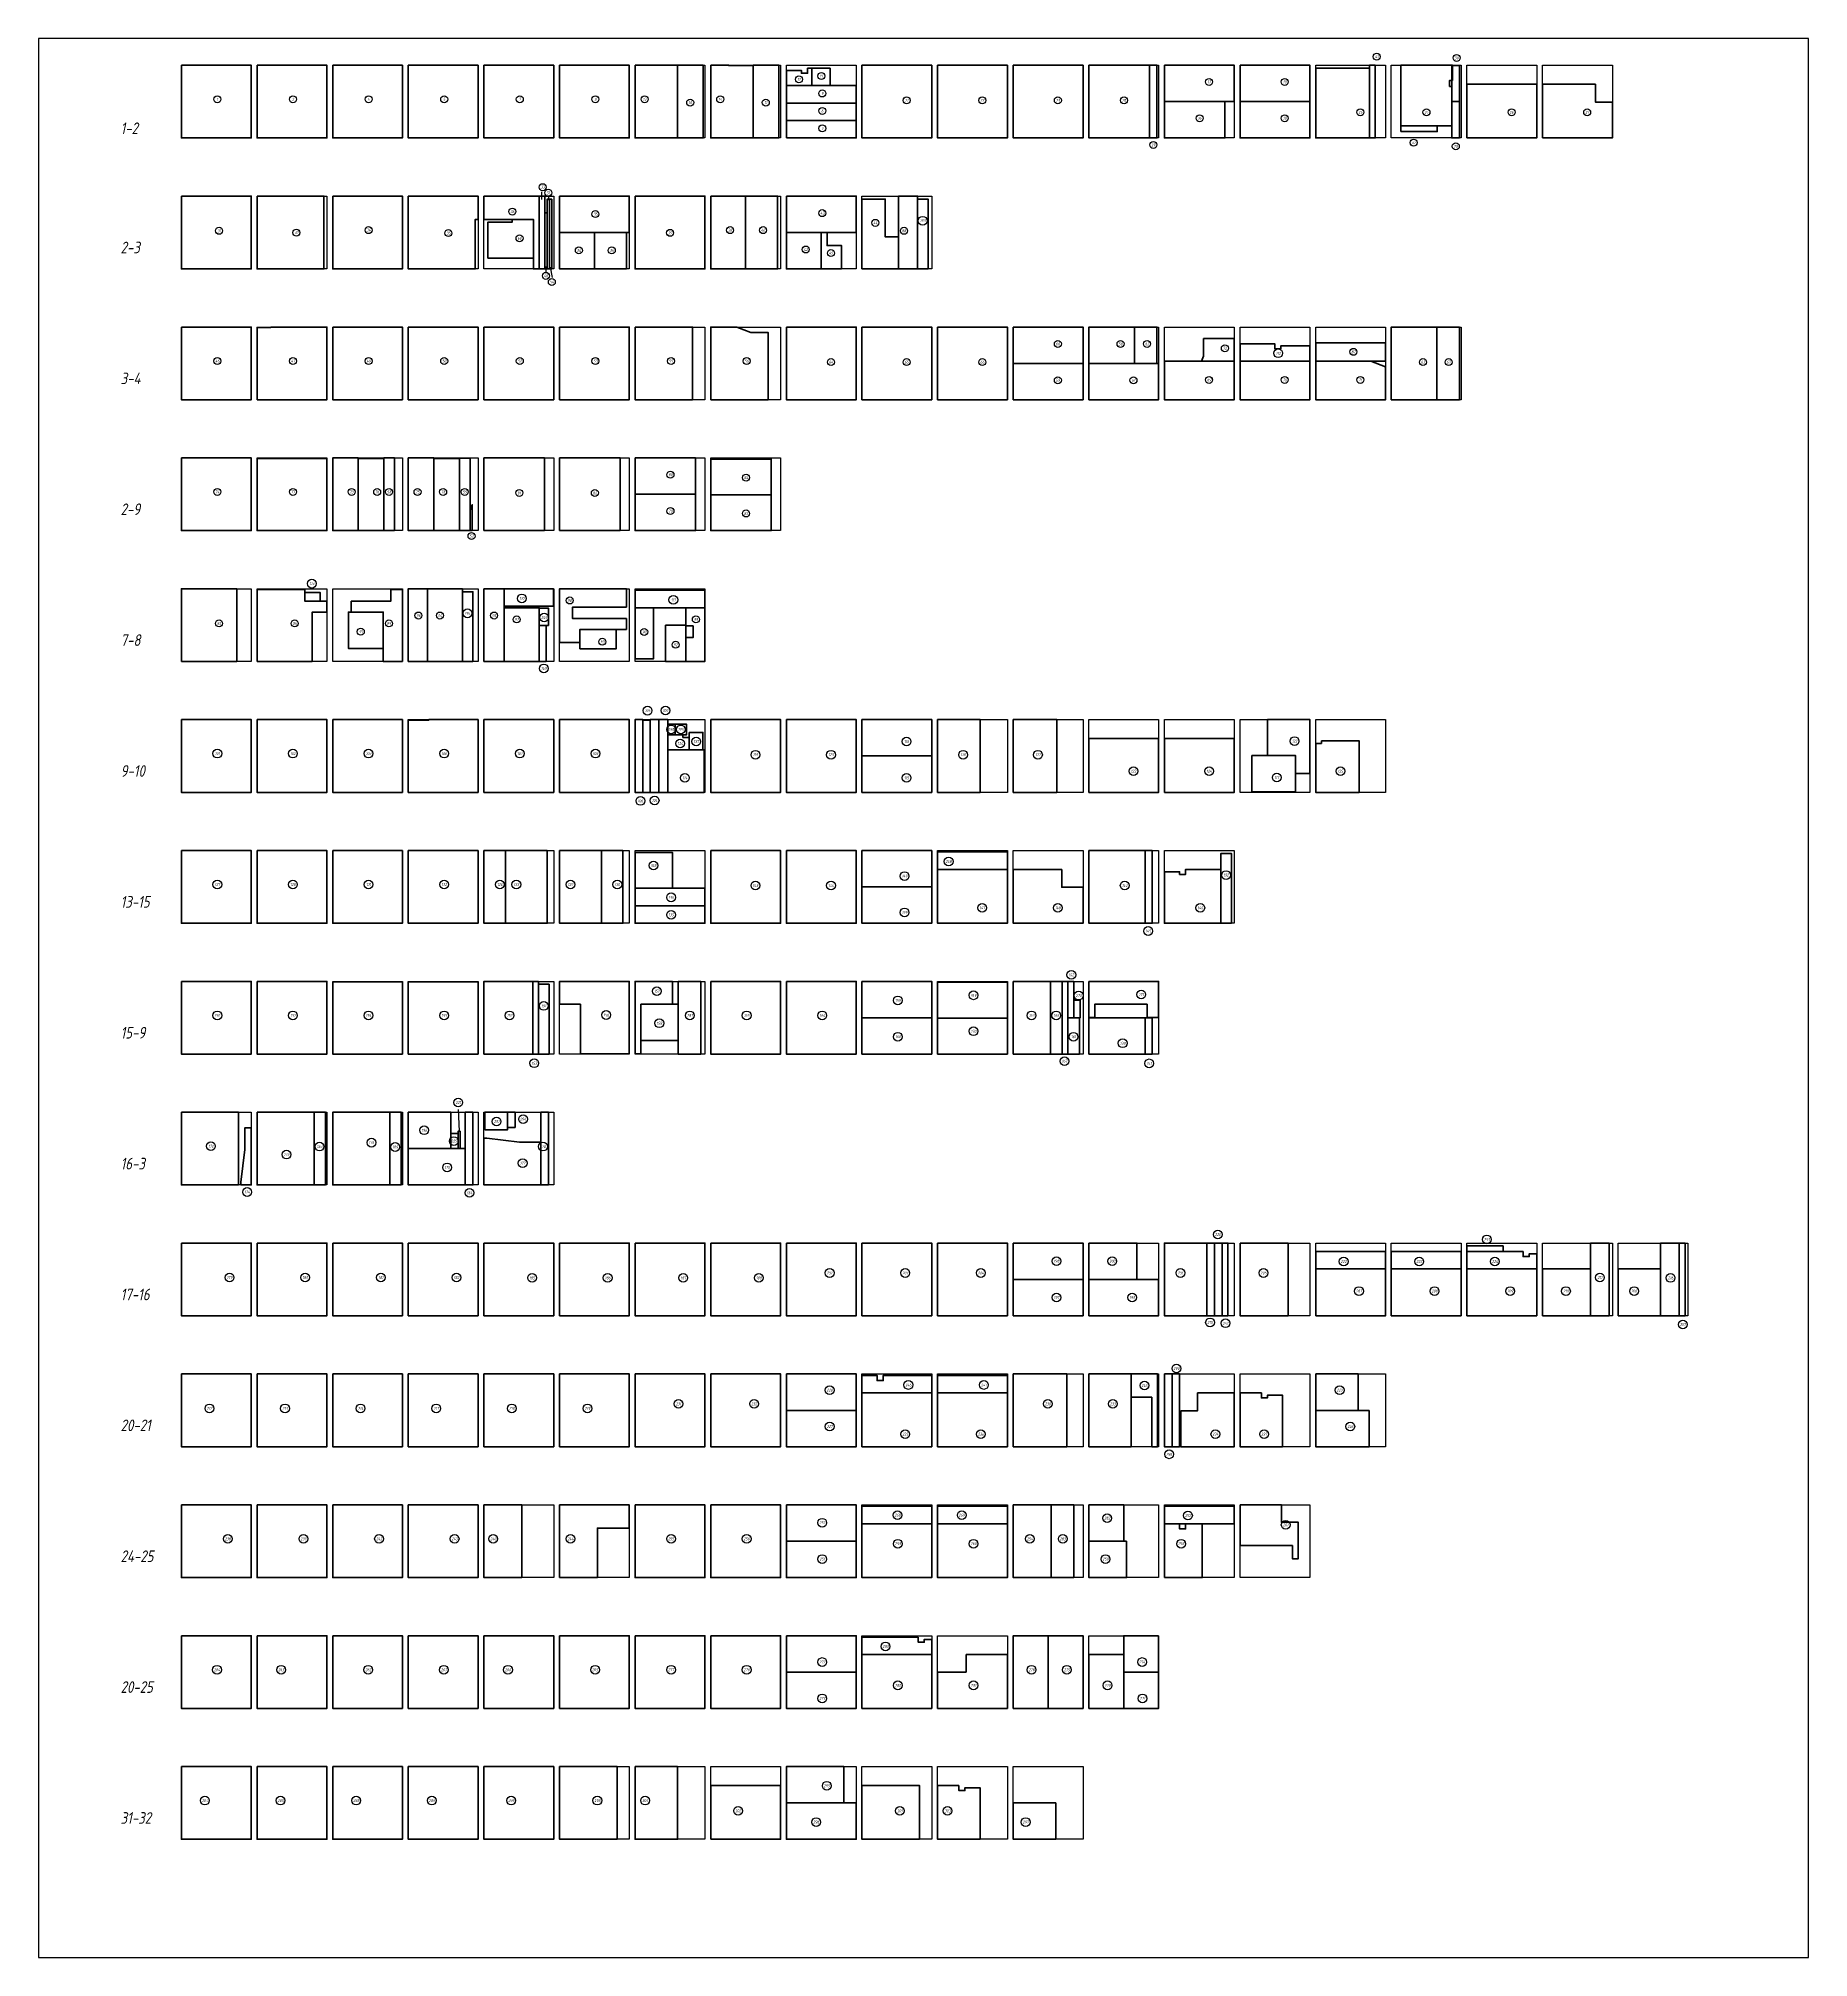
# Model space of a CAD drawing. Header units: millimetres. Extents: x -58926 to 122586, y -58688 to 8347.
# Drawn here: x 32607 to 63041, y -58688 to -25692 of the extents above; entities that cross this region are included whole.
import ezdxf
from ezdxf.enums import TextEntityAlignment as Align

# ---------------------------------------------------------------- set-up
doc = ezdxf.new("R2010")
doc.units = ezdxf.units.MM
doc.layers.add('100 noprint', color=1, linetype='Continuous', plot=False)
doc.layers.add('103 ГВЛ слой 1', color=7, linetype='Continuous')
doc.layers.add('104 ГВЛ слой 2', color=7, linetype='Continuous')
doc.styles.add('ГОСТ-ISOCPEUR', font='isocpeui.ttf', dxfattribs={"width": 0.8})

msp = doc.modelspace()

# ---------------------------------------------------------------- linework, layer by layer
for points in [[(35066.658, -26154.527), (36266.658, -26154.527), (36266.658, -27404.527), (35066.658, -27404.527)], [(36366.658, -26154.527), (37566.658, -26154.527), (37566.658, -27404.527), (36366.658, -27404.527)], [(37666.658, -26154.527), (38866.658, -26154.527), (38866.658, -27404.527), (37666.658, -27404.527)], [(38966.658, -26154.527), (40166.658, -26154.527), (40166.658, -27404.527), (38966.658, -27404.527)], [(40266.658, -26154.527), (41466.658, -26154.527), (41466.658, -27404.527), (40266.658, -27404.527)], [(41566.658, -26154.527), (42766.658, -26154.527), (42766.658, -27404.527), (41566.658, -27404.527)], [(42866.658, -26154.527), (44066.658, -26154.527), (44066.658, -27404.527), (42866.658, -27404.527)], [(44166.658, -26154.527), (45366.658, -26154.527), (45366.658, -27404.527), (44166.658, -27404.527)], [(45466.658, -26154.527), (46666.658, -26154.527), (46666.658, -27404.527), (45466.658, -27404.527)], [(46766.658, -26154.527), (47966.658, -26154.527), (47966.658, -27404.527), (46766.658, -27404.527)], [(48066.658, -26154.527), (49266.658, -26154.527), (49266.658, -27404.527), (48066.658, -27404.527)], [(49366.658, -26154.527), (50566.658, -26154.527), (50566.658, -27404.527), (49366.658, -27404.527)], [(50666.658, -26154.527), (51866.658, -26154.527), (51866.658, -27404.527), (50666.658, -27404.527)], [(51966.658, -26154.527), (53166.658, -26154.527), (53166.658, -27404.527), (51966.658, -27404.527)], [(53266.658, -26154.527), (54466.658, -26154.527), (54466.658, -27404.527), (53266.658, -27404.527)], [(54566.658, -26154.527), (55766.658, -26154.527), (55766.658, -27404.527), (54566.658, -27404.527)], [(55866.658, -26154.527), (57066.658, -26154.527), (57066.658, -27404.527), (55866.658, -27404.527)], [(57166.658, -26154.527), (58366.658, -26154.527), (58366.658, -27404.527), (57166.658, -27404.527)], [(58466.658, -26154.527), (59666.658, -26154.527), (59666.658, -27404.527), (58466.658, -27404.527)], [(35066.658, -28404.527), (36266.658, -28404.527), (36266.658, -29654.527), (35066.658, -29654.527)], [(36366.658, -28404.527), (37566.658, -28404.527), (37566.658, -29654.527), (36366.658, -29654.527)], [(37666.658, -28404.527), (38866.658, -28404.527), (38866.658, -29654.527), (37666.658, -29654.527)], [(38966.658, -28404.527), (40166.658, -28404.527), (40166.658, -29654.527), (38966.658, -29654.527)], [(40266.658, -28404.527), (41466.658, -28404.527), (41466.658, -29654.527), (40266.658, -29654.527)], [(41566.658, -28404.527), (42766.658, -28404.527), (42766.658, -29654.527), (41566.658, -29654.527)], [(42866.658, -28404.527), (44066.658, -28404.527), (44066.658, -29654.527), (42866.658, -29654.527)], [(44166.658, -28404.527), (45366.658, -28404.527), (45366.658, -29654.527), (44166.658, -29654.527)], [(45466.658, -28404.527), (46666.658, -28404.527), (46666.658, -29654.527), (45466.658, -29654.527)], [(46766.658, -28404.527), (47966.658, -28404.527), (47966.658, -29654.527), (46766.658, -29654.527)], [(35066.658, -30654.527), (36266.658, -30654.527), (36266.658, -31904.527), (35066.658, -31904.527)], [(36366.658, -30654.527), (37566.658, -30654.527), (37566.658, -31904.527), (36366.658, -31904.527)], [(37666.658, -30654.527), (38866.658, -30654.527), (38866.658, -31904.527), (37666.658, -31904.527)], [(38966.658, -30654.527), (40166.658, -30654.527), (40166.658, -31904.527), (38966.658, -31904.527)], [(40266.658, -30654.527), (41466.658, -30654.527), (41466.658, -31904.527), (40266.658, -31904.527)], [(41566.658, -30654.527), (42766.658, -30654.527), (42766.658, -31904.527), (41566.658, -31904.527)], [(42866.658, -30654.527), (44066.658, -30654.527), (44066.658, -31904.527), (42866.658, -31904.527)], [(44166.658, -30654.527), (45366.658, -30654.527), (45366.658, -31904.527), (44166.658, -31904.527)], [(45466.658, -30654.527), (46666.658, -30654.527), (46666.658, -31904.527), (45466.658, -31904.527)], [(46766.658, -30654.527), (47966.658, -30654.527), (47966.658, -31904.527), (46766.658, -31904.527)], [(48066.658, -30654.527), (49266.658, -30654.527), (49266.658, -31904.527), (48066.658, -31904.527)], [(49366.658, -30654.527), (50566.658, -30654.527), (50566.658, -31904.527), (49366.658, -31904.527)], [(50666.658, -30654.527), (51866.658, -30654.527), (51866.658, -31904.527), (50666.658, -31904.527)], [(51966.658, -30654.527), (53166.658, -30654.527), (53166.658, -31904.527), (51966.658, -31904.527)], [(53266.658, -30654.527), (54466.658, -30654.527), (54466.658, -31904.527), (53266.658, -31904.527)], [(54566.658, -30654.527), (55766.658, -30654.527), (55766.658, -31904.527), (54566.658, -31904.527)], [(55866.658, -30654.527), (57066.658, -30654.527), (57066.658, -31904.527), (55866.658, -31904.527)], [(35066.658, -32904.527), (36266.658, -32904.527), (36266.658, -34154.527), (35066.658, -34154.527)], [(36366.658, -32904.527), (37566.658, -32904.527), (37566.658, -34154.527), (36366.658, -34154.527)], [(37666.658, -32904.527), (38866.658, -32904.527), (38866.658, -34154.527), (37666.658, -34154.527)], [(38966.658, -32904.527), (40166.658, -32904.527), (40166.658, -34154.527), (38966.658, -34154.527)], [(40266.658, -32904.527), (41466.658, -32904.527), (41466.658, -34154.527), (40266.658, -34154.527)], [(41566.658, -32904.527), (42766.658, -32904.527), (42766.658, -34154.527), (41566.658, -34154.527)], [(42866.658, -32904.527), (44066.658, -32904.527), (44066.658, -34154.527), (42866.658, -34154.527)], [(44166.658, -32904.527), (45366.658, -32904.527), (45366.658, -34154.527), (44166.658, -34154.527)], [(35066.658, -35154.527), (36266.658, -35154.527), (36266.658, -36404.527), (35066.658, -36404.527)], [(36366.658, -35154.527), (37566.658, -35154.527), (37566.658, -36404.527), (36366.658, -36404.527)], [(37666.658, -35154.527), (38866.658, -35154.527), (38866.658, -36404.527), (37666.658, -36404.527)], [(38966.658, -35154.527), (40166.658, -35154.527), (40166.658, -36404.527), (38966.658, -36404.527)], [(40266.658, -35154.527), (41466.658, -35154.527), (41466.658, -36404.527), (40266.658, -36404.527)], [(41566.658, -35154.527), (42766.658, -35154.527), (42766.658, -36404.527), (41566.658, -36404.527)], [(42866.658, -35154.527), (44066.658, -35154.527), (44066.658, -36404.527), (42866.658, -36404.527)], [(35066.658, -37404.527), (36266.658, -37404.527), (36266.658, -38654.527), (35066.658, -38654.527)], [(36366.658, -37404.527), (37566.658, -37404.527), (37566.658, -38654.527), (36366.658, -38654.527)], [(37666.658, -37404.527), (38866.658, -37404.527), (38866.658, -38654.527), (37666.658, -38654.527)], [(38966.658, -37404.527), (40166.658, -37404.527), (40166.658, -38654.527), (38966.658, -38654.527)], [(40266.658, -37404.527), (41466.658, -37404.527), (41466.658, -38654.527), (40266.658, -38654.527)], [(41566.658, -37404.527), (42766.658, -37404.527), (42766.658, -38654.527), (41566.658, -38654.527)], [(42866.658, -37404.527), (44066.658, -37404.527), (44066.658, -38654.527), (42866.658, -38654.527)], [(44166.658, -37404.527), (45366.658, -37404.527), (45366.658, -38654.527), (44166.658, -38654.527)], [(45466.658, -37404.527), (46666.658, -37404.527), (46666.658, -38654.527), (45466.658, -38654.527)], [(46766.658, -37404.527), (47966.658, -37404.527), (47966.658, -38654.527), (46766.658, -38654.527)], [(48066.658, -37404.527), (49266.658, -37404.527), (49266.658, -38654.527), (48066.658, -38654.527)], [(49366.658, -37404.527), (50566.658, -37404.527), (50566.658, -38654.527), (49366.658, -38654.527)], [(50666.658, -37404.527), (51866.658, -37404.527), (51866.658, -38654.527), (50666.658, -38654.527)], [(51966.658, -37404.527), (53166.658, -37404.527), (53166.658, -38654.527), (51966.658, -38654.527)], [(53266.658, -37404.527), (54466.658, -37404.527), (54466.658, -38654.527), (53266.658, -38654.527)], [(54566.658, -37404.527), (55766.658, -37404.527), (55766.658, -38654.527), (54566.658, -38654.527)], [(35066.658, -39654.527), (36266.658, -39654.527), (36266.658, -40904.527), (35066.658, -40904.527)], [(36366.658, -39654.527), (37566.658, -39654.527), (37566.658, -40904.527), (36366.658, -40904.527)], [(37666.658, -39654.527), (38866.658, -39654.527), (38866.658, -40904.527), (37666.658, -40904.527)], [(38966.658, -39654.527), (40166.658, -39654.527), (40166.658, -40904.527), (38966.658, -40904.527)], [(40266.658, -39654.527), (41466.658, -39654.527), (41466.658, -40904.527), (40266.658, -40904.527)], [(41566.658, -39654.527), (42766.658, -39654.527), (42766.658, -40904.527), (41566.658, -40904.527)], [(42866.658, -39654.527), (44066.658, -39654.527), (44066.658, -40904.527), (42866.658, -40904.527)], [(44166.658, -39654.527), (45366.658, -39654.527), (45366.658, -40904.527), (44166.658, -40904.527)], [(45466.658, -39654.527), (46666.658, -39654.527), (46666.658, -40904.527), (45466.658, -40904.527)], [(46766.658, -39654.527), (47966.658, -39654.527), (47966.658, -40904.527), (46766.658, -40904.527)], [(48066.658, -39654.527), (49266.658, -39654.527), (49266.658, -40904.527), (48066.658, -40904.527)], [(49366.658, -39654.527), (50566.658, -39654.527), (50566.658, -40904.527), (49366.658, -40904.527)], [(50666.658, -39654.527), (51866.658, -39654.527), (51866.658, -40904.527), (50666.658, -40904.527)], [(51966.658, -39654.527), (53166.658, -39654.527), (53166.658, -40904.527), (51966.658, -40904.527)], [(35066.658, -41904.527), (36266.658, -41904.527), (36266.658, -43154.527), (35066.658, -43154.527)], [(36366.658, -41904.527), (37566.658, -41904.527), (37566.658, -43154.527), (36366.658, -43154.527)], [(37666.658, -41904.527), (38866.658, -41904.527), (38866.658, -43154.527), (37666.658, -43154.527)], [(38966.658, -41904.527), (40166.658, -41904.527), (40166.658, -43154.527), (38966.658, -43154.527)], [(40266.658, -41904.527), (41466.658, -41904.527), (41466.658, -43154.527), (40266.658, -43154.527)], [(41566.658, -41904.527), (42766.658, -41904.527), (42766.658, -43154.527), (41566.658, -43154.527)], [(42866.658, -41904.527), (44066.658, -41904.527), (44066.658, -43154.527), (42866.658, -43154.527)], [(44166.658, -41904.527), (45366.658, -41904.527), (45366.658, -43154.527), (44166.658, -43154.527)], [(45466.658, -41904.527), (46666.658, -41904.527), (46666.658, -43154.527), (45466.658, -43154.527)], [(46766.658, -41904.527), (47966.658, -41904.527), (47966.658, -43154.527), (46766.658, -43154.527)], [(48066.658, -41904.527), (49266.658, -41904.527), (49266.658, -43154.527), (48066.658, -43154.527)], [(49366.658, -41904.527), (50566.658, -41904.527), (50566.658, -43154.527), (49366.658, -43154.527)], [(50666.658, -41904.527), (51866.658, -41904.527), (51866.658, -43154.527), (50666.658, -43154.527)], [(35066.658, -44154.527), (36266.658, -44154.527), (36266.658, -45404.527), (35066.658, -45404.527)], [(36366.658, -44154.527), (37566.658, -44154.527), (37566.658, -45404.527), (36366.658, -45404.527)], [(37666.658, -44154.527), (38866.658, -44154.527), (38866.658, -45404.527), (37666.658, -45404.527)], [(38966.658, -44154.527), (40166.658, -44154.527), (40166.658, -45404.527), (38966.658, -45404.527)], [(40266.658, -44154.527), (41466.658, -44154.527), (41466.658, -45404.527), (40266.658, -45404.527)], [(35066.658, -46404.527), (36266.658, -46404.527), (36266.658, -47654.527), (35066.658, -47654.527)], [(36366.658, -46404.527), (37566.658, -46404.527), (37566.658, -47654.527), (36366.658, -47654.527)], [(37666.658, -46404.527), (38866.658, -46404.527), (38866.658, -47654.527), (37666.658, -47654.527)], [(38966.658, -46404.527), (40166.658, -46404.527), (40166.658, -47654.527), (38966.658, -47654.527)], [(40266.658, -46404.527), (41466.658, -46404.527), (41466.658, -47654.527), (40266.658, -47654.527)], [(41566.658, -46404.527), (42766.658, -46404.527), (42766.658, -47654.527), (41566.658, -47654.527)], [(42866.658, -46404.527), (44066.658, -46404.527), (44066.658, -47654.527), (42866.658, -47654.527)], [(44166.658, -46404.527), (45366.658, -46404.527), (45366.658, -47654.527), (44166.658, -47654.527)], [(45466.658, -46404.527), (46666.658, -46404.527), (46666.658, -47654.527), (45466.658, -47654.527)], [(46766.658, -46404.527), (47966.658, -46404.527), (47966.658, -47654.527), (46766.658, -47654.527)], [(48066.658, -46404.527), (49266.658, -46404.527), (49266.658, -47654.527), (48066.658, -47654.527)], [(49366.658, -46404.527), (50566.658, -46404.527), (50566.658, -47654.527), (49366.658, -47654.527)], [(50666.658, -46404.527), (51866.658, -46404.527), (51866.658, -47654.527), (50666.658, -47654.527)], [(51966.658, -46404.527), (53166.658, -46404.527), (53166.658, -47654.527), (51966.658, -47654.527)], [(53266.658, -46404.527), (54466.658, -46404.527), (54466.658, -47654.527), (53266.658, -47654.527)], [(54566.658, -46404.527), (55766.658, -46404.527), (55766.658, -47654.527), (54566.658, -47654.527)], [(55866.658, -46404.527), (57066.658, -46404.527), (57066.658, -47654.527), (55866.658, -47654.527)], [(57166.658, -46404.527), (58366.658, -46404.527), (58366.658, -47654.527), (57166.658, -47654.527)], [(58466.658, -46404.527), (59666.658, -46404.527), (59666.658, -47654.527), (58466.658, -47654.527)], [(59766.658, -46404.527), (60966.658, -46404.527), (60966.658, -47654.527), (59766.658, -47654.527)], [(35066.658, -48654.527), (36266.658, -48654.527), (36266.658, -49904.527), (35066.658, -49904.527)], [(36366.658, -48654.527), (37566.658, -48654.527), (37566.658, -49904.527), (36366.658, -49904.527)], [(37666.658, -48654.527), (38866.658, -48654.527), (38866.658, -49904.527), (37666.658, -49904.527)], [(38966.658, -48654.527), (40166.658, -48654.527), (40166.658, -49904.527), (38966.658, -49904.527)], [(40266.658, -48654.527), (41466.658, -48654.527), (41466.658, -49904.527), (40266.658, -49904.527)], [(41566.658, -48654.527), (42766.658, -48654.527), (42766.658, -49904.527), (41566.658, -49904.527)], [(42866.658, -48654.527), (44066.658, -48654.527), (44066.658, -49904.527), (42866.658, -49904.527)], [(44166.658, -48654.527), (45366.658, -48654.527), (45366.658, -49904.527), (44166.658, -49904.527)], [(45466.658, -48654.527), (46666.658, -48654.527), (46666.658, -49904.527), (45466.658, -49904.527)], [(46766.658, -48654.527), (47966.658, -48654.527), (47966.658, -49904.527), (46766.658, -49904.527)], [(48066.658, -48654.527), (49266.658, -48654.527), (49266.658, -49904.527), (48066.658, -49904.527)], [(49366.658, -48654.527), (50566.658, -48654.527), (50566.658, -49904.527), (49366.658, -49904.527)], [(50666.658, -48654.527), (51866.658, -48654.527), (51866.658, -49904.527), (50666.658, -49904.527)], [(51966.658, -48654.527), (53166.658, -48654.527), (53166.658, -49904.527), (51966.658, -49904.527)], [(53266.658, -48654.527), (54466.658, -48654.527), (54466.658, -49904.527), (53266.658, -49904.527)], [(54566.658, -48654.527), (55766.658, -48654.527), (55766.658, -49904.527), (54566.658, -49904.527)], [(35066.658, -50904.527), (36266.658, -50904.527), (36266.658, -52154.527), (35066.658, -52154.527)], [(36366.658, -50904.527), (37566.658, -50904.527), (37566.658, -52154.527), (36366.658, -52154.527)], [(37666.658, -50904.527), (38866.658, -50904.527), (38866.658, -52154.527), (37666.658, -52154.527)], [(38966.658, -50904.527), (40166.658, -50904.527), (40166.658, -52154.527), (38966.658, -52154.527)], [(40266.658, -50904.527), (41466.658, -50904.527), (41466.658, -52154.527), (40266.658, -52154.527)], [(41566.658, -50904.527), (42766.658, -50904.527), (42766.658, -52154.527), (41566.658, -52154.527)], [(42866.658, -50904.527), (44066.658, -50904.527), (44066.658, -52154.527), (42866.658, -52154.527)], [(44166.658, -50904.527), (45366.658, -50904.527), (45366.658, -52154.527), (44166.658, -52154.527)], [(45466.658, -50904.527), (46666.658, -50904.527), (46666.658, -52154.527), (45466.658, -52154.527)], [(46766.658, -50904.527), (47966.658, -50904.527), (47966.658, -52154.527), (46766.658, -52154.527)], [(48066.658, -50904.527), (49266.658, -50904.527), (49266.658, -52154.527), (48066.658, -52154.527)], [(49366.658, -50904.527), (50566.658, -50904.527), (50566.658, -52154.527), (49366.658, -52154.527)], [(50666.658, -50904.527), (51866.658, -50904.527), (51866.658, -52154.527), (50666.658, -52154.527)], [(51966.658, -50904.527), (53166.658, -50904.527), (53166.658, -52154.527), (51966.658, -52154.527)], [(53266.658, -50904.527), (54466.658, -50904.527), (54466.658, -52154.527), (53266.658, -52154.527)], [(35066.658, -53154.527), (36266.658, -53154.527), (36266.658, -54404.527), (35066.658, -54404.527)], [(36366.658, -53154.527), (37566.658, -53154.527), (37566.658, -54404.527), (36366.658, -54404.527)], [(37666.658, -53154.527), (38866.658, -53154.527), (38866.658, -54404.527), (37666.658, -54404.527)], [(38966.658, -53154.527), (40166.658, -53154.527), (40166.658, -54404.527), (38966.658, -54404.527)], [(40266.658, -53154.527), (41466.658, -53154.527), (41466.658, -54404.527), (40266.658, -54404.527)], [(41566.658, -53154.527), (42766.658, -53154.527), (42766.658, -54404.527), (41566.658, -54404.527)], [(42866.658, -53154.527), (44066.658, -53154.527), (44066.658, -54404.527), (42866.658, -54404.527)], [(44166.658, -53154.527), (45366.658, -53154.527), (45366.658, -54404.527), (44166.658, -54404.527)], [(45466.658, -53154.527), (46666.658, -53154.527), (46666.658, -54404.527), (45466.658, -54404.527)], [(46766.658, -53154.527), (47966.658, -53154.527), (47966.658, -54404.527), (46766.658, -54404.527)], [(48066.658, -53154.527), (49266.658, -53154.527), (49266.658, -54404.527), (48066.658, -54404.527)], [(49366.658, -53154.527), (50566.658, -53154.527), (50566.658, -54404.527), (49366.658, -54404.527)], [(50666.658, -53154.527), (51866.658, -53154.527), (51866.658, -54404.527), (50666.658, -54404.527)], [(35066.658, -55404.527), (36266.658, -55404.527), (36266.658, -56654.527), (35066.658, -56654.527)], [(36366.658, -55404.527), (37566.658, -55404.527), (37566.658, -56654.527), (36366.658, -56654.527)], [(37666.658, -55404.527), (38866.658, -55404.527), (38866.658, -56654.527), (37666.658, -56654.527)], [(38966.658, -55404.527), (40166.658, -55404.527), (40166.658, -56654.527), (38966.658, -56654.527)], [(40266.658, -55404.527), (41466.658, -55404.527), (41466.658, -56654.527), (40266.658, -56654.527)], [(41566.658, -55404.527), (42766.658, -55404.527), (42766.658, -56654.527), (41566.658, -56654.527)], [(42866.658, -55404.527), (44066.658, -55404.527), (44066.658, -56654.527), (42866.658, -56654.527)], [(44166.658, -55404.527), (45366.658, -55404.527), (45366.658, -56654.527), (44166.658, -56654.527)], [(45466.658, -55404.527), (46666.658, -55404.527), (46666.658, -56654.527), (45466.658, -56654.527)], [(46766.658, -55404.527), (47966.658, -55404.527), (47966.658, -56654.527), (46766.658, -56654.527)], [(48066.658, -55404.527), (49266.658, -55404.527), (49266.658, -56654.527), (48066.658, -56654.527)], [(49366.658, -55404.527), (50566.658, -55404.527), (50566.658, -56654.527), (49366.658, -56654.527)]]:
    msp.add_lwpolyline(points, close=True)
at = {"layer": '100 noprint'}
msp.add_lwpolyline([(32607.243, -25692.141), (32607.243, -58688.31), (63040.709, -58688.31), (63040.709, -25692.141)], close=True, dxfattribs=at)
at = {"layer": '103 ГВЛ слой 1', "color": 6}
for p, q in [((41263.535, -28462.276), (41263.535, -28328.15)), ((41374.544, -28411.733), (41374.544, -28474.747)), ((41338.919, -29703.706), (41338.919, -29611.918)), ((41443.438, -29801.658), (41412.411, -29623.771)), ((39821.314, -44108.938), (39841.658, -44479.527))]:
    msp.add_line(p, q, dxfattribs=at)
at = {"layer": '103 ГВЛ слой 1', "color": 6, "lineweight": 40}
for points in [[(35066.658, -26154.527), (35066.658, -27404.527), (36266.658, -27404.527), (36266.658, -26154.527)], [(36366.658, -26154.527), (36366.658, -27404.527), (37566.658, -27404.527), (37566.658, -26154.527)], [(37666.658, -26154.527), (37666.658, -27404.527), (38866.658, -27404.527), (38866.658, -26154.527)], [(38966.658, -26154.527), (38966.658, -27404.527), (40166.658, -27404.527), (40166.658, -26154.527)], [(40266.658, -26154.527), (40266.658, -27404.527), (41466.658, -27404.527), (41466.658, -26154.527)], [(41566.658, -26154.527), (41566.658, -27404.527), (42766.658, -27404.527), (42766.658, -26154.527)], [(42866.658, -26154.527), (42866.658, -27404.527), (43596.658, -27404.527), (43596.658, -26154.527)], [(44036.658, -26154.527), (44036.658, -27404.527), (43596.658, -27404.527), (43596.658, -26154.527)], [(44166.658, -26154.527), (44476.658, -26154.527), (44476.658, -26161.027), (44896.658, -26161.027), (44896.658, -27404.527), (44166.658, -27404.527)], [(45336.658, -26154.527), (45336.658, -27404.527), (44896.658, -27404.527), (44896.658, -26154.527)], [(45466.658, -26504.527), (45466.658, -26244.027), (45726.033, -26244.027), (45726.033, -26291.527), (45830.033, -26291.527), (45830.033, -26204.527), (45906.658, -26204.527), (45906.658, -26504.527)], [(45906.658, -26204.527), (45906.658, -26504.527), (46216.658, -26504.527), (46216.658, -26204.527)], [(45466.658, -26804.527), (45466.658, -26504.527), (46666.658, -26504.527), (46666.658, -26804.527)], [(45466.658, -27104.527), (45466.658, -26804.527), (46666.658, -26804.527), (46666.658, -27104.527)], [(45466.658, -27404.527), (45466.658, -27104.527), (46666.658, -27104.527), (46666.658, -27404.527)], [(35066.658, -28404.527), (36266.658, -28404.527), (36266.658, -29654.527), (35066.658, -29654.527)], [(36366.658, -28404.527), (37516.658, -28404.527), (37516.658, -29654.527), (36366.658, -29654.527)], [(37666.658, -28404.527), (38866.658, -28404.527), (38866.658, -29654.527), (37666.658, -29654.527)], [(38966.658, -28404.527), (40166.658, -28404.527), (40166.658, -28804.527), (40116.658, -28804.527), (40116.658, -29654.527), (38966.658, -29654.527)], [(40266.658, -28404.527), (41216.658, -28404.527), (41216.658, -29654.527), (41116.658, -29654.527), (41116.658, -28804.527), (40266.658, -28804.527)], [(41216.658, -28404.527), (41316.658, -28404.527), (41316.658, -29654.527), (41216.658, -29654.527)], [(41355.158, -28692.339), (41316.658, -28692.339), (41316.658, -29654.527), (41355.158, -29654.527)], [(41393.658, -28454.527), (41355.158, -28454.527), (41355.158, -29654.527), (41393.658, -29654.527)], [(41432.158, -28454.527), (41393.658, -28454.527), (41393.658, -29654.527), (41432.158, -29654.527)], [(47391.658, -28404.527), (47391.658, -29654.527), (47721.658, -29654.527), (47721.658, -28404.527)], [(47721.658, -29654.527), (47902.158, -29654.527), (47902.158, -28454.527), (47721.658, -28454.527)], [(35066.658, -30654.527), (36266.658, -30654.527), (36266.658, -31904.527), (35066.658, -31904.527)], [(36366.658, -31904.527), (36366.658, -30661.027), (36604.471, -30661.027), (36604.471, -30654.527), (37566.658, -30654.527), (37566.658, -31904.527)], [(37666.658, -30654.527), (38866.658, -30654.527), (38866.658, -31904.527), (37666.658, -31904.527)], [(38966.658, -30654.527), (40166.658, -30654.527), (40166.658, -31904.527), (38966.658, -31904.527)], [(40266.658, -30654.527), (41466.658, -30654.527), (41466.658, -31904.527), (40266.658, -31904.527)], [(41566.658, -30654.527), (42766.658, -30654.527), (42766.658, -31904.527), (41566.658, -31904.527)], [(42866.658, -30654.527), (42866.658, -31904.527), (43854.471, -31904.527), (43854.471, -30654.527)], [(44166.658, -31904.527), (44166.658, -30654.527), (44612.204, -30654.527), (44853.768, -30751.027), (45154.471, -30751.027), (45154.471, -31904.527), (44166.658, -31904.527)], [(53266.658, -30941.027), (53862.658, -30941.027), (53862.658, -31028.027), (53966.658, -31028.027), (53966.658, -30980.527), (54466.658, -30980.527), (54466.658, -31241.027), (53266.658, -31241.027)], [(54566.658, -31241.027), (54566.658, -30927.027), (55766.658, -30927.027), (55766.658, -31241.027)], [(35066.658, -32904.527), (36266.658, -32904.527), (36266.658, -34154.527), (35066.658, -34154.527)], [(36366.658, -32914.027), (36366.658, -34154.527), (37566.658, -34154.527), (37566.658, -32914.027)], [(38106.658, -32904.527), (38106.658, -34154.527), (37666.658, -34154.527), (37666.658, -32904.527)], [(38546.658, -32914.027), (38546.658, -34154.527), (38106.658, -34154.527), (38106.658, -32914.027)], [(38728.846, -32904.527), (38728.846, -34154.527), (38546.658, -34154.527), (38546.658, -32904.527)], [(38966.658, -32904.527), (38966.658, -34154.527), (39406.658, -34154.527), (39406.658, -32904.527)], [(39406.658, -32914.027), (39406.658, -34154.527), (39846.658, -34154.527), (39846.658, -32914.027)], [(40028.846, -32911.027), (40028.846, -34154.527), (39846.658, -34154.527), (39846.658, -32911.027)], [(40067.346, -34154.527), (40028.846, -34154.527), (40028.846, -33805.356), (40067.346, -33708.98)], [(35066.658, -36404.527), (35066.658, -35154.527), (36016.658, -35154.527), (36016.658, -36404.527)], [(36366.658, -36404.527), (37316.658, -36404.527), (37316.658, -35554.527), (37566.658, -35554.527), (37566.658, -35368.527), (37189.658, -35368.527), (37189.658, -35168.527), (36366.658, -35168.527)], [(37189.658, -35368.527), (37450.158, -35368.527), (37450.158, -35218.527), (37189.658, -35218.527)], [(38536.658, -36404.527), (38536.658, -35554.527), (37986.658, -35554.527), (37986.658, -35368.527), (38663.658, -35368.527), (38663.658, -35168.527), (38866.658, -35168.527), (38866.658, -36404.527)], [(39896.658, -36404.527), (40077.158, -36404.527), (40077.158, -35204.527), (39896.658, -35204.527)], [(41462.158, -35454.527), (41462.158, -35154.527), (40616.658, -35154.527), (40616.658, -35454.527)], [(42866.658, -35179.527), (42866.658, -35479.527), (44066.658, -35479.527), (44066.658, -35179.527)], [(41216.658, -35486.027), (41216.658, -35786.027), (41376.658, -35786.027), (41376.658, -35486.027)], [(42866.658, -36359.527), (43180.658, -36359.527), (43180.658, -35479.527), (42866.658, -35479.527)], [(35066.658, -37404.527), (36266.658, -37404.527), (36266.658, -38654.527), (35066.658, -38654.527)], [(36366.658, -37404.527), (37566.658, -37404.527), (37566.658, -38654.527), (36366.658, -38654.527)], [(37666.658, -37404.527), (38866.658, -37404.527), (38866.658, -38654.527), (37666.658, -38654.527)], [(40166.658, -37404.527), (40166.658, -38654.527), (38966.658, -38654.527), (38966.658, -37411.027), (39321.158, -37411.027), (39321.158, -37404.527)], [(40266.658, -37404.527), (41466.658, -37404.527), (41466.658, -38654.527), (40266.658, -38654.527)], [(41566.658, -37404.527), (42766.658, -37404.527), (42766.658, -38654.527), (41566.658, -38654.527)], [(42996.658, -37404.527), (42996.658, -38654.527), (42866.658, -38654.527), (42866.658, -37404.527)], [(43126.658, -37411.027), (43126.658, -38654.527), (42996.658, -38654.527), (42996.658, -37411.027)], [(43126.658, -37404.527), (43126.658, -38654.527), (43276.658, -38654.527), (43276.658, -37404.527)], [(43276.658, -37404.527), (43276.658, -38654.527), (43426.658, -38654.527), (43426.658, -37404.527)], [(43556.658, -37664.027), (43556.658, -37483.527), (43426.658, -37483.527), (43426.658, -37664.027)], [(43556.658, -37483.527), (43556.658, -37664.027), (43751.658, -37664.027), (43751.658, -37483.527)], [(43426.658, -37924.527), (43426.658, -37664.027), (43686.658, -37664.027), (43686.658, -37711.527), (43796.658, -37711.527), (43796.658, -37924.527)], [(43796.658, -37624.527), (43796.658, -37924.527), (44032.158, -37924.527), (44032.158, -37624.527)], [(35066.658, -39654.527), (36266.658, -39654.527), (36266.658, -40904.527), (35066.658, -40904.527)], [(36366.658, -39654.527), (37566.658, -39654.527), (37566.658, -40904.527), (36366.658, -40904.527)], [(37666.658, -39654.527), (38866.658, -39654.527), (38866.658, -40904.527), (37666.658, -40904.527)], [(38966.658, -39654.527), (40166.658, -39654.527), (40166.658, -40904.527), (38966.658, -40904.527)], [(40636.658, -39654.527), (40636.658, -40904.527), (40266.658, -40904.527), (40266.658, -39654.527)], [(40636.658, -39654.527), (40636.658, -40904.527), (41356.658, -40904.527), (41356.658, -39654.527)], [(41566.658, -39654.527), (41566.658, -40904.527), (42286.658, -40904.527), (42286.658, -39654.527)], [(42656.658, -39654.527), (42656.658, -40904.527), (42286.658, -40904.527), (42286.658, -39654.527)], [(48066.658, -39679.527), (48066.658, -39979.527), (49266.658, -39979.527), (49266.658, -39679.527)], [(52936.658, -40904.527), (53117.158, -40904.527), (53117.158, -39704.527), (52936.658, -39704.527)], [(42866.658, -40304.527), (42866.658, -40604.527), (44066.658, -40604.527), (44066.658, -40304.527)], [(44066.658, -40604.527), (44066.658, -40904.527), (42866.658, -40904.527), (42866.658, -40604.527)], [(35066.658, -41904.527), (36266.658, -41904.527), (36266.658, -43154.527), (35066.658, -43154.527)], [(36366.658, -41904.527), (37566.658, -41904.527), (37566.658, -43154.527), (36366.658, -43154.527)], [(41106.658, -41904.527), (41106.658, -43154.527), (40266.658, -43154.527), (40266.658, -41904.527)], [(41206.658, -41904.527), (41206.658, -43154.527), (41106.658, -43154.527), (41106.658, -41904.527)], [(41566.658, -42298.027), (41566.658, -41904.527), (42766.658, -41904.527), (42766.658, -43148.027), (41926.658, -43148.027), (41926.658, -42298.027)], [(42966.658, -42298.027), (42966.658, -43148.027), (42866.658, -43148.027), (42866.658, -41904.527), (43506.658, -41904.527), (43506.658, -42298.027)], [(43996.658, -41904.527), (43996.658, -43154.527), (43606.658, -43154.527), (43606.658, -41904.527)], [(37666.658, -41911.027), (38866.658, -41911.027), (38866.658, -43154.527), (37666.658, -43154.527)], [(38966.658, -41911.027), (40166.658, -41911.027), (40166.658, -43154.527), (38966.658, -43154.527)], [(41206.658, -43154.527), (41387.158, -43154.527), (41387.158, -41954.527), (41206.658, -41954.527)], [(50406.658, -42529.527), (50406.658, -42229.527), (50517.658, -42229.527), (50517.658, -42529.527)], [(35066.658, -44154.527), (35066.658, -45404.527), (36046.658, -45404.527), (36046.658, -44154.527)], [(36366.658, -44154.527), (36366.658, -45404.527), (37346.658, -45404.527), (37346.658, -44154.527)], [(37346.658, -44154.527), (37346.658, -45404.527), (37541.658, -45404.527), (37541.658, -44154.527)], [(38646.658, -44154.527), (38646.658, -45404.527), (38841.658, -45404.527), (38841.658, -44154.527)], [(40076.658, -44154.527), (40076.658, -45404.527), (39946.658, -45404.527), (39946.658, -44154.527)], [(40283.858, -44154.527), (40283.858, -44454.527), (40673.858, -44454.527), (40673.858, -44154.527)], [(40673.858, -44154.527), (40673.858, -44415.027), (40803.858, -44415.027), (40803.858, -44154.527)], [(41376.658, -44154.527), (41376.658, -45404.527), (41246.658, -45404.527), (41246.658, -44154.527)], [(36086.158, -45404.527), (36086.158, -45355.118), (36156.158, -44795.118), (36156.158, -44424.527), (36266.658, -44424.527), (36266.658, -45404.527)], [(39696.658, -44519.027), (39696.658, -44779.527), (39826.658, -44779.527), (39826.658, -44519.027)], [(39856.658, -44479.527), (39856.658, -44779.527), (39826.658, -44779.527), (39826.658, -44479.527)], [(35066.658, -46404.527), (36266.658, -46404.527), (36266.658, -47654.527), (35066.658, -47654.527)], [(36366.658, -46404.527), (37566.658, -46404.527), (37566.658, -47654.527), (36366.658, -47654.527)], [(37666.658, -46404.527), (38866.658, -46404.527), (38866.658, -47654.527), (37666.658, -47654.527)], [(38966.658, -46404.527), (40166.658, -46404.527), (40166.658, -47654.527), (38966.658, -47654.527)], [(40266.658, -46404.527), (41466.658, -46404.527), (41466.658, -47654.527), (40266.658, -47654.527)], [(41566.658, -46404.527), (42766.658, -46404.527), (42766.658, -47654.527), (41566.658, -47654.527)], [(42866.658, -46404.527), (44066.658, -46404.527), (44066.658, -47654.527), (42866.658, -47654.527)], [(44166.658, -46404.527), (45366.658, -46404.527), (45366.658, -47654.527), (44166.658, -47654.527)], [(52696.658, -46404.527), (52696.658, -47654.527), (52826.658, -47654.527), (52826.658, -46404.527)], [(52826.658, -46404.527), (52826.658, -47654.527), (52956.658, -47654.527), (52956.658, -46404.527)], [(52956.658, -46404.527), (52956.658, -47654.527), (53056.658, -47654.527), (53056.658, -46404.527)], [(59611.658, -46404.527), (59611.658, -47654.527), (59291.658, -47654.527), (59291.658, -46404.527)], [(60816.658, -46404.527), (60816.658, -47654.527), (60496.658, -47654.527), (60496.658, -46404.527)], [(54566.658, -46549.027), (54566.658, -46849.027), (55766.658, -46849.027), (55766.658, -46549.027)], [(55866.658, -46549.027), (55866.658, -46849.027), (57066.658, -46849.027), (57066.658, -46549.027)], [(58132.658, -46549.027), (58132.658, -46636.027), (58236.658, -46636.027), (58236.658, -46588.527), (58366.658, -46588.527), (58366.658, -46849.027), (57166.658, -46849.027), (57166.658, -46549.027)], [(35066.658, -48654.527), (36266.658, -48654.527), (36266.658, -49904.527), (35066.658, -49904.527)], [(36366.658, -48654.527), (37566.658, -48654.527), (37566.658, -49904.527), (36366.658, -49904.527)], [(37666.658, -48654.527), (38866.658, -48654.527), (38866.658, -49904.527), (37666.658, -49904.527)], [(38966.658, -48654.527), (40166.658, -48654.527), (40166.658, -49904.527), (38966.658, -49904.527)], [(40266.658, -48654.527), (41466.658, -48654.527), (41466.658, -49904.527), (40266.658, -49904.527)], [(41566.658, -48654.527), (42766.658, -48654.527), (42766.658, -49904.527), (41566.658, -49904.527)], [(46766.658, -48979.527), (46766.658, -48679.527), (47026.658, -48679.527), (47026.658, -48766.527), (47130.658, -48766.527), (47130.658, -48679.527), (47966.658, -48679.527), (47966.658, -48979.527)], [(48066.658, -48679.527), (48066.658, -48979.527), (49266.658, -48979.527), (49266.658, -48679.527)], [(51746.658, -49054.527), (51396.658, -49054.527), (51396.658, -48654.527), (51846.658, -48654.527), (51846.658, -49904.527), (51746.658, -49904.527)], [(51966.658, -48654.527), (51966.658, -49904.527), (52096.658, -49904.527), (52096.658, -48654.527)], [(52096.658, -48654.527), (52096.658, -49904.527), (52226.658, -49904.527), (52226.658, -48654.527)], [(35066.658, -50904.527), (36266.658, -50904.527), (36266.658, -52154.527), (35066.658, -52154.527)], [(36366.658, -50904.527), (37566.658, -50904.527), (37566.658, -52154.527), (36366.658, -52154.527)], [(37666.658, -50904.527), (38866.658, -50904.527), (38866.658, -52154.527), (37666.658, -52154.527)], [(38966.658, -50904.527), (40166.658, -50904.527), (40166.658, -52154.527), (38966.658, -52154.527)], [(40266.658, -50904.527), (40266.658, -52154.527), (40916.658, -52154.527), (40916.658, -50904.527)], [(41566.658, -52154.527), (41566.658, -50904.527), (42766.658, -50904.527), (42766.658, -51304.527), (42216.658, -51304.527), (42216.658, -52154.527)], [(46766.658, -51229.527), (46766.658, -50929.527), (47966.658, -50929.527), (47966.658, -51229.527)], [(49266.658, -51229.527), (49266.658, -50929.527), (48066.658, -50929.527), (48066.658, -51229.527)], [(50406.658, -50904.527), (50406.658, -52154.527), (50016.658, -52154.527), (50016.658, -50904.527)], [(51966.658, -50929.527), (51966.658, -51229.527), (53166.658, -51229.527), (53166.658, -50929.527)], [(35066.658, -53154.527), (36266.658, -53154.527), (36266.658, -54404.527), (35066.658, -54404.527)], [(36366.658, -53154.527), (37566.658, -53154.527), (37566.658, -54404.527), (36366.658, -54404.527)], [(37666.658, -53154.527), (38866.658, -53154.527), (38866.658, -54404.527), (37666.658, -54404.527)], [(38966.658, -53154.527), (40166.658, -53154.527), (40166.658, -54404.527), (38966.658, -54404.527)], [(40266.658, -53154.527), (41466.658, -53154.527), (41466.658, -54404.527), (40266.658, -54404.527)], [(41566.658, -53154.527), (42766.658, -53154.527), (42766.658, -54404.527), (41566.658, -54404.527)], [(47732.658, -53179.527), (47732.658, -53266.527), (47836.658, -53266.527), (47836.658, -53219.027), (47966.658, -53219.027), (47966.658, -53479.527), (46766.658, -53479.527), (46766.658, -53179.527)], [(35066.658, -55404.527), (36266.658, -55404.527), (36266.658, -56654.527), (35066.658, -56654.527)], [(36366.658, -55404.527), (37566.658, -55404.527), (37566.658, -56654.527), (36366.658, -56654.527)], [(37666.658, -55404.527), (38866.658, -55404.527), (38866.658, -56654.527), (37666.658, -56654.527)], [(38966.658, -55404.527), (40166.658, -55404.527), (40166.658, -56654.527), (38966.658, -56654.527)]]:
    msp.add_lwpolyline(points, close=True, dxfattribs=at)
at = {"layer": '103 ГВЛ слой 1', "color": 6}
for centre, radius in [((45682.848, -26396.241), 60), ((46068.921, -26338.913), 60), ((35683.658, -26738.913), 60), ((36983.658, -26738.913), 60), ((38283.658, -26738.913), 60), ((39583.658, -26738.913), 60), ((40883.658, -26738.913), 60), ((42183.658, -26738.913), 60), ((43028.921, -26738.913), 60), ((44328.921, -26738.913), 60), ((46083.658, -26638.913), 60), ((43812.848, -26796.241), 60), ((45112.848, -26796.241), 60), ((46083.658, -26938.913), 60), ((46083.658, -27238.913), 60), ((41276.675, -28250.273), 60), ((41372.645, -28346.738), 60), ((40756.196, -28670.424), 60), ((35714.036, -29000.127), 60), ((37043.402, -29031.976), 60), ((38283.658, -28988.913), 60), ((39656.142, -29039.871), 60), ((47489.036, -29000.127), 60), ((47809.949, -28826.737), 75), ((41332.801, -29774.976), 60), ((41434.292, -29880.223), 60), ((35683.658, -31238.913), 60), ((36983.658, -31238.913), 60), ((38283.658, -31238.913), 60), ((39583.658, -31238.913), 60), ((40883.658, -31238.913), 60), ((42183.658, -31238.913), 60), ((43483.658, -31238.913), 60), ((44783.658, -31238.913), 60), ((53923.336, -31106.247), 75), ((55214.036, -31080.917), 60), ((35683.658, -33488.913), 60), ((36983.658, -33488.913), 60), ((37991.626, -33488.913), 60), ((38431.626, -33488.913), 60), ((38636.931, -33488.913), 60), ((39125.322, -33488.913), 60), ((39565.322, -33488.913), 60), ((39936.931, -33488.913), 60), ((40053.592, -34248.776), 60), ((37308.962, -35066.598), 75), ((40918.836, -35319.747), 75), ((43523.336, -35344.747), 75), ((39984.949, -35576.737), 75), ((41301.278, -35649.697), 75), ((35714.036, -35750.127), 60), ((37014.036, -35750.127), 60), ((38634.036, -35750.127), 60), ((43022.014, -35896.16), 60), ((43080.887, -37250.084), 75), ((43387.31, -37248.048), 75), ((43487.005, -37571.818), 75), ((43651.066, -37571.818), 75), ((35683.658, -37988.913), 75), ((36983.658, -37988.913), 75), ((38283.658, -37988.913), 75), ((39583.658, -37988.913), 75), ((40883.658, -37988.913), 75), ((42183.658, -37988.913), 75), ((43641.778, -37814.363), 75), ((43917.421, -37779.827), 75), ((42956.489, -38802.624), 75), ((43201.848, -38793.981), 75), ((48256.374, -39843.197), 75), ((35683.658, -40238.913), 75), ((36983.658, -40238.913), 75), ((38283.658, -40238.913), 75), ((39583.658, -40238.913), 75), ((40540.692, -40238.913), 75), ((40824.08, -40238.913), 75), ((41754.08, -40238.913), 75), ((42560.692, -40238.913), 75), ((53024.949, -40076.737), 75), ((43483.658, -40459.827), 75), ((43483.658, -40759.827), 75), ((43239.008, -42071.682), 75), ((50491.312, -42149.014), 75), ((35683.658, -42488.913), 75), ((36983.658, -42488.913), 75), ((38283.658, -42488.913), 75), ((39583.658, -42488.913), 75), ((40708.457, -42488.913), 75), ((41294.949, -42326.737), 75), ((42368.457, -42482.413), 75), ((43807.92, -42488.913), 75), ((41132.754, -43312.233), 75), ((39825.961, -43987.362), 75), ((40939.89, -44273.372), 75), ((40485.12, -44312.872), 75), ((35573.806, -44738.913), 75), ((36873.806, -44882.885), 75), ((37441.066, -44745.535), 75), ((38741.066, -44752.035), 75), ((39751.673, -44649.819), 75), ((41282.302, -44745.535), 75), ((36195.463, -45525.644), 75), ((40018.209, -45540.086), 75), ((52883.483, -46255.346), 75), ((55047.265, -46719.319), 75), ((56347.265, -46719.319), 75), ((57647.265, -46719.319), 75), ((35894.448, -46995.535), 75), ((37194.448, -46995.535), 75), ((38494.448, -46995.535), 75), ((39794.448, -46995.535), 75), ((41094.448, -47002.035), 75), ((42394.448, -47002.035), 75), ((43694.448, -47002.035), 75), ((44994.448, -47002.035), 75), ((59453.211, -46995.535), 75), ((60668.409, -47002.734), 75), ((52749.838, -47767.528), 75), ((53015.655, -47782.497), 75), ((52171.976, -48559.223), 75), ((47563.449, -48843.197), 75), ((48863.449, -48843.197), 75), ((51623.077, -48851.307), 75), ((35547.265, -49245.535), 75), ((36847.265, -49245.535), 75), ((38147.265, -49245.535), 75), ((39447.265, -49245.535), 75), ((40747.265, -49245.535), 75), ((42047.265, -49245.535), 75), ((52047.476, -50035.334), 75), ((47378.235, -51080.773), 75), ((48480.673, -51080.773), 75), ((52370.795, -51087.872), 75), ((35863.449, -51488.913), 75), ((37163.449, -51488.913), 75), ((38463.449, -51488.913), 75), ((39763.449, -51488.913), 75), ((40426.316, -51488.913), 75), ((41756.374, -51488.913), 75), ((50217.92, -51488.913), 75), ((47170.795, -53337.872), 75), ((35678.235, -53738.913), 75), ((36780.673, -53738.913), 75), ((38278.235, -53738.913), 75), ((39578.235, -53738.913), 75), ((40680.673, -53738.913), 75), ((42178.235, -53738.913), 75), ((35470.795, -55988.913), 75), ((36770.795, -55988.913), 75), ((38070.795, -55988.913), 75), ((39370.795, -55988.913), 75)]:
    msp.add_circle(centre, radius, dxfattribs=at)
at = {"layer": '104 ГВЛ слой 2', "color": 3, "lineweight": 40}
for points in [[(46766.658, -26154.527), (46766.658, -27404.527), (47966.658, -27404.527), (47966.658, -26154.527)], [(48066.658, -26154.527), (48066.658, -27404.527), (49266.658, -27404.527), (49266.658, -26154.527)], [(49366.658, -26154.527), (49366.658, -27404.527), (50566.658, -27404.527), (50566.658, -26154.527)], [(51706.658, -26154.527), (51706.658, -27404.527), (50666.658, -27404.527), (50666.658, -26154.527)], [(51706.658, -26154.527), (51706.658, -27404.527), (51836.658, -27404.527), (51836.658, -26154.527)], [(51966.658, -26154.527), (51966.658, -26779.527), (53166.658, -26779.527), (53166.658, -26154.527)], [(53266.658, -26154.527), (53266.658, -26779.527), (54466.658, -26779.527), (54466.658, -26154.527)], [(54566.658, -26204.527), (55491.658, -26204.527), (55491.658, -27404.527), (54566.658, -27404.527)], [(55491.658, -27404.527), (55491.658, -26154.527), (55591.658, -26154.527), (55591.658, -27404.527)], [(56031.658, -26154.527), (56917.158, -26154.527), (56917.158, -26413.902), (56869.658, -26413.902), (56869.658, -26517.902), (56906.658, -26517.902), (56906.658, -27194.527), (56031.658, -27194.527)], [(56906.658, -26161.027), (56906.658, -26779.527), (57036.658, -26779.527), (57036.658, -26161.027)], [(57166.658, -27404.527), (57166.658, -26479.527), (58366.658, -26479.527), (58366.658, -27404.527)], [(58466.658, -27404.527), (58466.658, -26479.527), (59376.658, -26479.527), (59376.658, -26786.027), (59666.658, -26786.027), (59666.658, -27404.527)], [(53006.658, -26779.527), (53006.658, -27404.527), (51966.658, -27404.527), (51966.658, -26779.527)], [(53266.658, -26779.527), (53266.658, -27404.527), (54466.658, -27404.527), (54466.658, -26779.527)], [(56906.658, -26779.527), (56906.658, -27404.527), (57036.658, -27404.527), (57036.658, -26779.527)], [(56031.658, -27294.527), (56656.658, -27294.527), (56656.658, -27194.527), (56031.658, -27194.527)], [(41566.658, -28404.527), (42766.658, -28404.527), (42766.658, -29029.527), (41566.658, -29029.527)], [(42866.658, -28404.527), (42866.658, -29654.527), (44066.658, -29654.527), (44066.658, -28404.527)], [(44166.658, -28404.527), (44766.658, -28404.527), (44766.658, -29654.527), (44166.658, -29654.527)], [(44766.658, -28404.527), (44766.658, -29654.527), (45316.658, -29654.527), (45316.658, -28404.527)], [(45466.658, -28404.527), (46666.658, -28404.527), (46666.658, -29029.527), (45466.658, -29029.527)], [(46766.658, -29654.527), (46766.658, -28454.527), (47166.658, -28454.527), (47166.658, -29104.527), (47391.658, -29104.527), (47391.658, -29654.527)], [(40334.471, -29468.027), (40334.471, -28849.527), (40754.471, -28849.527), (40754.471, -28804.527), (41116.658, -28804.527), (41116.658, -29468.027)], [(41566.658, -29029.527), (42166.658, -29029.527), (42166.658, -29654.527), (41566.658, -29654.527)], [(42166.658, -29029.527), (42166.658, -29654.527), (42716.658, -29654.527), (42716.658, -29029.527)], [(45466.658, -29029.527), (46066.658, -29029.527), (46066.658, -29654.527), (45466.658, -29654.527)], [(46416.658, -29654.527), (46066.658, -29654.527), (46066.658, -29029.527), (46166.658, -29029.527), (46166.658, -29254.527), (46416.658, -29254.527)], [(45466.658, -30654.527), (46666.658, -30654.527), (46666.658, -31904.527), (45466.658, -31904.527)], [(46766.658, -30654.527), (47966.658, -30654.527), (47966.658, -31904.527), (46766.658, -31904.527)], [(48066.658, -30654.527), (49266.658, -30654.527), (49266.658, -31904.527), (48066.658, -31904.527)], [(49366.658, -30654.527), (49366.658, -31279.527), (50566.658, -31279.527), (50566.658, -30654.527)], [(51448.846, -30654.527), (51448.846, -31279.527), (50666.658, -31279.527), (50666.658, -30654.527)], [(51448.846, -30654.527), (51448.846, -31279.527), (51836.658, -31279.527), (51836.658, -30654.527)], [(56648.846, -30654.527), (56648.846, -31904.527), (55866.658, -31904.527), (55866.658, -30654.527)], [(56648.846, -30654.527), (56648.846, -31904.527), (57036.658, -31904.527), (57036.658, -30654.527)], [(53166.658, -31241.027), (52603.484, -31241.027), (52638.158, -31153.916), (52638.158, -30853.214), (53166.658, -30853.214)], [(49366.658, -31279.527), (49366.658, -31904.527), (50566.658, -31904.527), (50566.658, -31279.527)], [(50666.658, -31279.527), (50666.658, -31904.527), (51866.658, -31904.527), (51866.658, -31279.527)], [(51966.658, -31241.027), (51966.658, -31904.527), (53166.658, -31904.527), (53166.658, -31241.027)], [(53266.658, -31241.027), (53266.658, -31904.527), (54466.658, -31904.527), (54466.658, -31241.027)], [(54566.658, -31241.027), (55515.829, -31241.027), (55766.658, -31341.353), (55766.658, -31904.527), (54566.658, -31904.527)], [(40266.658, -34154.527), (40266.658, -32904.527), (41306.658, -32904.527), (41306.658, -34154.527)], [(41566.658, -34154.527), (41566.658, -32904.527), (42606.658, -32904.527), (42606.658, -34154.527)], [(42866.658, -32904.527), (42866.658, -33529.527), (43906.658, -33529.527), (43906.658, -32904.527)], [(44166.658, -32923.527), (44166.658, -33539.027), (45206.658, -33539.027), (45206.658, -32923.527)], [(42866.658, -33529.527), (42866.658, -34154.527), (43906.658, -34154.527), (43906.658, -33529.527)], [(44166.658, -33539.027), (44166.658, -34154.527), (45206.658, -34154.527), (45206.658, -33539.027)], [(39296.658, -36404.527), (39296.658, -35154.527), (38966.658, -35154.527), (38966.658, -36404.527)], [(39896.658, -35154.527), (39896.658, -36404.527), (39296.658, -36404.527), (39296.658, -35154.527)], [(40266.658, -35154.527), (40266.658, -36404.527), (40616.658, -36404.527), (40616.658, -35154.527)], [(41566.658, -36079.527), (41566.658, -35154.527), (42716.658, -35154.527), (42716.658, -35468.527), (41789.658, -35468.527), (41789.658, -35668.527), (42716.658, -35668.527), (42716.658, -35854.527), (41916.658, -35854.527), (41916.658, -36079.527)], [(38536.658, -35554.527), (38536.658, -36179.527), (37936.658, -36179.527), (37936.658, -35554.527)], [(41216.658, -36404.527), (41216.658, -35479.527), (40616.658, -35479.527), (40616.658, -36404.527)], [(43736.658, -36404.527), (43736.658, -35993.527), (43863.658, -35993.527), (43863.658, -35793.527), (43736.658, -35793.527), (43736.658, -35479.527), (44066.658, -35479.527), (44066.658, -36404.527)], [(41216.658, -35786.027), (41216.658, -36404.527), (41336.658, -36404.527), (41336.658, -35786.027)], [(42541.658, -35854.527), (41916.658, -35854.527), (41916.658, -36184.527), (42541.658, -36184.527)], [(43386.658, -35779.527), (43386.658, -36404.527), (43736.658, -36404.527), (43736.658, -35779.527)], [(44166.658, -37404.527), (45366.658, -37404.527), (45366.658, -38654.527), (44166.658, -38654.527)], [(45466.658, -37404.527), (46666.658, -37404.527), (46666.658, -38654.527), (45466.658, -38654.527)], [(46766.658, -37404.527), (46766.658, -38029.527), (47966.658, -38029.527), (47966.658, -37404.527)], [(48796.658, -37404.527), (48796.658, -38654.527), (48066.658, -38654.527), (48066.658, -37404.527)], [(49366.658, -37404.527), (49366.658, -38654.527), (50116.658, -38654.527), (50116.658, -37404.527)], [(53736.658, -37404.527), (53736.658, -38023.027), (54221.158, -38023.027), (54221.158, -38329.527), (54466.658, -38329.527), (54466.658, -37404.527)], [(44051.658, -38654.527), (43426.658, -38654.527), (43426.658, -37924.527), (44051.658, -37924.527)], [(50666.658, -38654.527), (50666.658, -37729.527), (51866.658, -37729.527), (51866.658, -38654.527)], [(51966.658, -38654.527), (51966.658, -37729.527), (53166.658, -37729.527), (53166.658, -38654.527)], [(54666.658, -37816.527), (54666.658, -37769.027), (55316.658, -37769.027), (55316.658, -38654.527), (54566.658, -38654.527), (54566.658, -37816.527)], [(46766.658, -38029.527), (46766.658, -38654.527), (47966.658, -38654.527), (47966.658, -38029.527)], [(53471.158, -38023.027), (53471.158, -38648.027), (54221.158, -38648.027), (54221.158, -38023.027)], [(42866.658, -40304.527), (42866.658, -39686.027), (43506.658, -39686.027), (43506.658, -40304.527)], [(44166.658, -39654.527), (45366.658, -39654.527), (45366.658, -40904.527), (44166.658, -40904.527)], [(45466.658, -39654.527), (46666.658, -39654.527), (46666.658, -40904.527), (45466.658, -40904.527)], [(46766.658, -39654.527), (46766.658, -40279.527), (47966.658, -40279.527), (47966.658, -39654.527)], [(51636.658, -39654.527), (51636.658, -40904.527), (50666.658, -40904.527), (50666.658, -39654.527)], [(51636.658, -39654.527), (51636.658, -40904.527), (51756.658, -40904.527), (51756.658, -39654.527)], [(48066.658, -39979.527), (48066.658, -40904.527), (49266.658, -40904.527), (49266.658, -39979.527)], [(50202.158, -39979.527), (50202.158, -40286.027), (50566.658, -40286.027), (50566.658, -40904.527), (49366.658, -40904.527), (49366.658, -39979.527)], [(51967.283, -40019.027), (52226.658, -40019.027), (52226.658, -40066.527), (52330.658, -40066.527), (52330.658, -39979.527), (52936.658, -39979.527), (52936.658, -40904.527), (51966.658, -40904.527)], [(47966.658, -40279.527), (47966.658, -40904.527), (46766.658, -40904.527), (46766.658, -40279.527)], [(44166.658, -41904.527), (45366.658, -41904.527), (45366.658, -43154.527), (44166.658, -43154.527)], [(45466.658, -41904.527), (46666.658, -41904.527), (46666.658, -43154.527), (45466.658, -43154.527)], [(46766.658, -41904.527), (46766.658, -42529.527), (47966.658, -42529.527), (47966.658, -41904.527)], [(49366.658, -41904.527), (49366.658, -43154.527), (50006.658, -43154.527), (50006.658, -41904.527)], [(50206.658, -41904.527), (50206.658, -43154.527), (50006.658, -43154.527), (50006.658, -41904.527)], [(50306.658, -43154.527), (50306.658, -41904.527), (50206.658, -41904.527), (50206.658, -43154.527)], [(50406.658, -41904.527), (50406.658, -42529.527), (50306.658, -42529.527), (50306.658, -41904.527)], [(50666.658, -41904.527), (51866.658, -41904.527), (51866.658, -42523.027), (51666.658, -42523.027), (51666.658, -42298.027), (50766.658, -42298.027), (50766.658, -42523.027), (50666.658, -42523.027)], [(48066.658, -42536.027), (48066.658, -41917.527), (49266.658, -41917.527), (49266.658, -42536.027)], [(42966.658, -42298.027), (42966.658, -42923.027), (43606.658, -42923.027), (43606.658, -42298.027)], [(46766.658, -42529.527), (46766.658, -43154.527), (47966.658, -43154.527), (47966.658, -42529.527)], [(48066.658, -43154.527), (48066.658, -42536.027), (49266.658, -42536.027), (49266.658, -43154.527)], [(50506.658, -42529.527), (50506.658, -43154.527), (50306.658, -43154.527), (50306.658, -42529.527)], [(51636.658, -42529.527), (51636.658, -43154.527), (50666.658, -43154.527), (50666.658, -42529.527)], [(51636.658, -42529.527), (51636.658, -43154.527), (51756.658, -43154.527), (51756.658, -42529.527)], [(38646.658, -45404.527), (38646.658, -44154.527), (37666.658, -44154.527), (37666.658, -45404.527)], [(39696.658, -44154.527), (39696.658, -44779.527), (38966.658, -44779.527), (38966.658, -44154.527)], [(38966.658, -44779.527), (38966.658, -45404.527), (39946.658, -45404.527), (39946.658, -44779.527)], [(40266.658, -44599.027), (40316.067, -44599.027), (40876.067, -44669.027), (41246.658, -44669.027), (41246.658, -45404.527), (40266.658, -45404.527)], [(45466.658, -46404.527), (46666.658, -46404.527), (46666.658, -47654.527), (45466.658, -47654.527)], [(46766.658, -46404.527), (47966.658, -46404.527), (47966.658, -47654.527), (46766.658, -47654.527)], [(48066.658, -46404.527), (49266.658, -46404.527), (49266.658, -47654.527), (48066.658, -47654.527)], [(49366.658, -46404.527), (49366.658, -47029.527), (50566.658, -47029.527), (50566.658, -46404.527)], [(50666.658, -46404.527), (50666.658, -47029.527), (51491.658, -47029.527), (51491.658, -46404.527)], [(52696.658, -46404.527), (52696.658, -47654.527), (51966.658, -47654.527), (51966.658, -46404.527)], [(53266.658, -46404.527), (53266.658, -47654.527), (54091.658, -47654.527), (54091.658, -46404.527)], [(57791.658, -46449.027), (57166.658, -46449.027), (57166.658, -46549.027), (57791.658, -46549.027)], [(60916.658, -46404.527), (60916.658, -47654.527), (60816.658, -47654.527), (60816.658, -46404.527)], [(54566.658, -47654.527), (54566.658, -46849.027), (55766.658, -46849.027), (55766.658, -47654.527)], [(55866.658, -46849.027), (55866.658, -47654.527), (57066.658, -47654.527), (57066.658, -46849.027)], [(57166.658, -46849.027), (57166.658, -47654.527), (58366.658, -47654.527), (58366.658, -46849.027)], [(58466.658, -46849.027), (58466.658, -47654.527), (59291.658, -47654.527), (59291.658, -46849.027)], [(60496.658, -47654.527), (60496.658, -46849.027), (59766.658, -46849.027), (59766.658, -47654.527)], [(49366.658, -47029.527), (49366.658, -47654.527), (50566.658, -47654.527), (50566.658, -47029.527)], [(50666.658, -47029.527), (50666.658, -47654.527), (51866.658, -47654.527), (51866.658, -47029.527)], [(42866.658, -48654.527), (44066.658, -48654.527), (44066.658, -49904.527), (42866.658, -49904.527)], [(44166.658, -48654.527), (45366.658, -48654.527), (45366.658, -49904.527), (44166.658, -49904.527)], [(45466.658, -48654.527), (45466.658, -49279.527), (46666.658, -49279.527), (46666.658, -48654.527)], [(50286.658, -48654.527), (50286.658, -49904.527), (49366.658, -49904.527), (49366.658, -48654.527)], [(50666.658, -48654.527), (50666.658, -49904.527), (51396.658, -49904.527), (51396.658, -48654.527)], [(54566.658, -48654.527), (54566.658, -49279.527), (55296.658, -49279.527), (55296.658, -48654.527)], [(46766.658, -48979.527), (46766.658, -49904.527), (47966.658, -49904.527), (47966.658, -48979.527)], [(48066.658, -48979.527), (48066.658, -49904.527), (49266.658, -49904.527), (49266.658, -48979.527)], [(52246.658, -49286.027), (52536.658, -49286.027), (52536.658, -48979.527), (53166.658, -48979.527), (53166.658, -49904.527), (52246.658, -49904.527)], [(53632.658, -48979.527), (53632.658, -49066.527), (53736.658, -49066.527), (53736.658, -49019.027), (53996.658, -49019.027), (53996.658, -49904.527), (53266.658, -49904.527), (53266.658, -48979.527)], [(45466.658, -49279.527), (45466.658, -49904.527), (46666.658, -49904.527), (46666.658, -49279.527)], [(55486.658, -49279.527), (55486.658, -49904.527), (54566.658, -49904.527), (54566.658, -49279.527)], [(42866.658, -50904.527), (44066.658, -50904.527), (44066.658, -52154.527), (42866.658, -52154.527)], [(44166.658, -50904.527), (45366.658, -50904.527), (45366.658, -52154.527), (44166.658, -52154.527)], [(45466.658, -50904.527), (45466.658, -51529.527), (46666.658, -51529.527), (46666.658, -50904.527)], [(50016.658, -50904.527), (50016.658, -52154.527), (49366.658, -52154.527), (49366.658, -50904.527)], [(50666.658, -50904.527), (50666.658, -51529.527), (51266.658, -51529.527), (51266.658, -50904.527)], [(53266.658, -50904.527), (53976.658, -50904.527), (53976.658, -51204.527), (54266.658, -51204.527), (54266.658, -51829.527), (54166.658, -51829.527), (54166.658, -51604.527), (53266.658, -51604.527)], [(46766.658, -51229.527), (46766.658, -52154.527), (47966.658, -52154.527), (47966.658, -51229.527)], [(48066.658, -51229.527), (48066.658, -52154.527), (49266.658, -52154.527), (49266.658, -51229.527)], [(51966.658, -52154.527), (51966.658, -51229.527), (52226.658, -51229.527), (52226.658, -51316.527), (52330.658, -51316.527), (52330.658, -51229.527), (52616.658, -51229.527), (52616.658, -52154.527)], [(45466.658, -51529.527), (45466.658, -52154.527), (46666.658, -52154.527), (46666.658, -51529.527)], [(51316.658, -51529.527), (51316.658, -52154.527), (50666.658, -52154.527), (50666.658, -51529.527)], [(42866.658, -53154.527), (44066.658, -53154.527), (44066.658, -54404.527), (42866.658, -54404.527)], [(44166.658, -53154.527), (45366.658, -53154.527), (45366.658, -54404.527), (44166.658, -54404.527)], [(45466.658, -53154.527), (45466.658, -53779.527), (46666.658, -53779.527), (46666.658, -53154.527)], [(49966.658, -54404.527), (49966.658, -53154.527), (49366.658, -53154.527), (49366.658, -54404.527)], [(49966.658, -53154.527), (49966.658, -54404.527), (50566.658, -54404.527), (50566.658, -53154.527)], [(51866.658, -53154.527), (51866.658, -53779.527), (51266.658, -53779.527), (51266.658, -53154.527)], [(46666.658, -53779.527), (46666.658, -54404.527), (45466.658, -54404.527), (45466.658, -53779.527)], [(47966.658, -54404.527), (47966.658, -53479.527), (46766.658, -53479.527), (46766.658, -54404.527)], [(48555.658, -53479.527), (49266.658, -53479.527), (49266.658, -54404.527), (48066.658, -54404.527), (48066.658, -53779.527), (48555.658, -53779.527)], [(50666.658, -54404.527), (50666.658, -53479.527), (51266.658, -53479.527), (51266.658, -54404.527)], [(51266.658, -53779.527), (51266.658, -54404.527), (51866.658, -54404.527), (51866.658, -53779.527)], [(40266.658, -55404.527), (41466.658, -55404.527), (41466.658, -56654.527), (40266.658, -56654.527)], [(42556.658, -55404.527), (42556.658, -56654.527), (41566.658, -56654.527), (41566.658, -55404.527)], [(42866.658, -55404.527), (42866.658, -56654.527), (43596.658, -56654.527), (43596.658, -55404.527)], [(46456.658, -55404.527), (46456.658, -56029.527), (45466.658, -56029.527), (45466.658, -55404.527)], [(44166.658, -56654.527), (44166.658, -55729.527), (45366.658, -55729.527), (45366.658, -56654.527)], [(47756.658, -56654.527), (47756.658, -55729.527), (46766.658, -55729.527), (46766.658, -56654.527)], [(48432.658, -55729.527), (48432.658, -55816.527), (48536.658, -55816.527), (48536.658, -55769.027), (48796.658, -55769.027), (48796.658, -56654.527), (48066.658, -56654.527), (48066.658, -55729.527)], [(45466.658, -56029.527), (45466.658, -56654.527), (46666.658, -56654.527), (46666.658, -56029.527)], [(49366.658, -56029.527), (49366.658, -56654.527), (50096.658, -56654.527), (50096.658, -56029.527)]]:
    msp.add_lwpolyline(points, close=True, dxfattribs=at)
at = {"layer": '104 ГВЛ слой 2', "color": 3}
for centre, radius in [((55615.273, -26006.548), 60), ((56988.266, -26028.021), 60), ((52733.78, -26440.023), 60), ((54033.78, -26440.023), 60), ((47533.78, -26757.489), 60), ((48833.78, -26757.489), 60), ((50133.78, -26757.489), 60), ((51271.167, -26757.489), 60), ((52571.167, -27065.023), 60), ((54033.78, -27065.023), 60), ((55333.78, -26962.847), 60), ((56471.167, -26962.847), 60), ((57933.78, -26962.847), 60), ((59233.78, -26962.847), 60), ((51775.221, -27523.9), 60), ((56249.493, -27484.776), 60), ((56975.221, -27547.699), 60), ((42183.658, -28712.213), 60), ((46083.658, -28696.666), 60), ((43467.858, -29035.017), 60), ((44498.861, -28988.913), 60), ((45065.234, -28988.913), 60), ((46995.931, -28863.808), 60), ((40878.97, -29127.824), 60), ((41898.861, -29337.213), 60), ((42465.234, -29337.213), 60), ((45798.861, -29321.666), 60), ((46233.238, -29382.815), 60), ((50133.78, -30944.49), 60), ((51211.158, -30944.49), 60), ((51666.936, -30944.49), 60), ((53005.017, -31019.182), 60), ((46233.78, -31257.489), 60), ((47533.78, -31257.489), 60), ((48833.78, -31257.489), 60), ((56411.158, -31257.489), 60), ((56852.142, -31257.489), 60), ((50133.78, -31569.49), 60), ((51433.78, -31569.49), 60), ((52733.78, -31564.324), 60), ((54033.78, -31564.324), 60), ((55333.78, -31564.324), 60), ((43473.78, -33194.49), 60), ((44773.78, -33244.441), 60), ((40873.78, -33507.489), 60), ((42173.78, -33507.489), 60), ((43473.78, -33819.49), 60), ((44773.78, -33859.941), 60), ((41741.887, -35355.81), 60), ((39140.748, -35614.39), 60), ((39510.081, -35614.39), 60), ((40441.887, -35614.39), 60), ((40830.081, -35680.81), 60), ((43910.748, -35680.81), 60), ((38150.081, -35892.49), 60), ((42301.465, -36065.562), 60), ((43561.887, -36117.49), 60), ((41296.261, -36523.435), 75), ((44933.78, -38007.489), 75), ((46233.78, -38007.489), 75), ((47533.78, -37780.44), 75), ((48503.631, -38007.489), 75), ((49792.082, -38007.489), 75), ((54203.87, -37772.745), 75), ((51433.78, -38290.335), 75), ((52733.78, -38290.335), 75), ((54992.082, -38290.335), 75), ((43722.602, -38405.44), 75), ((47533.78, -38405.44), 75), ((53896.582, -38398.94), 75), ((43182.615, -39912.459), 75), ((44933.78, -40257.489), 75), ((46233.78, -40257.489), 75), ((47499.062, -40093.677), 75), ((51282.874, -40257.489), 75), ((48833.78, -40639.531), 75), ((50133.78, -40639.531), 75), ((52582.874, -40639.531), 75), ((47499.062, -40718.677), 75), ((51685.14, -41038.652), 75), ((50365.207, -41791.275), 75), ((47383.658, -42230.865), 75), ((48683.658, -42143.959), 75), ((51568.009, -42130.959), 75), ((43282.615, -42624.365), 75), ((44783.658, -42488.913), 75), ((46083.658, -42488.913), 75), ((49682.615, -42488.913), 75), ((50106.4, -42488.913), 75), ((47383.658, -42855.865), 75), ((48683.658, -42762.459), 75), ((50403.543, -42855.865), 75), ((51248.155, -42968.677), 75), ((50249.067, -43276.126), 75), ((51704.78, -43313.877), 75), ((39240.683, -44464.199), 75), ((38333.048, -44677.385), 75), ((39633.048, -45102.863), 75), ((40933.048, -45029.668), 75), ((57509.651, -46339.974), 75), ((46210.683, -46917.999), 75), ((47510.683, -46917.999), 75), ((48810.683, -46917.999), 75), ((50110.683, -46714.199), 75), ((51069.345, -46714.199), 75), ((52240.683, -46917.999), 75), ((53669.345, -46917.999), 75), ((55310.683, -47228.356), 75), ((56610.683, -47228.356), 75), ((57910.683, -47228.356), 75), ((58869.345, -47228.356), 75), ((60040.683, -47228.356), 75), ((50110.683, -47339.199), 75), ((51410.683, -47339.199), 75), ((60879.274, -47802.314), 75), ((43610.683, -49167.999), 75), ((44910.683, -49167.999), 75), ((46210.683, -48933.2), 75), ((49961.591, -49167.999), 75), ((51078.642, -49167.999), 75), ((54978.642, -48933.2), 75), ((46210.683, -49558.2), 75), ((55161.591, -49558.2), 75), ((47510.683, -49689.533), 75), ((48810.683, -49689.533), 75), ((52841.591, -49689.533), 75), ((53678.642, -49689.533), 75), ((46083.658, -51211.026), 75), ((50982.282, -51132.277), 75), ((43483.658, -51488.913), 75), ((44783.658, -51488.913), 75), ((49652.846, -51488.913), 75), ((54050.723, -51247.128), 75), ((46083.658, -51836.026), 75), ((47383.658, -51572.128), 75), ((48683.658, -51572.128), 75), ((50952.846, -51836.026), 75), ((52252.846, -51572.128), 75), ((43483.658, -53738.913), 75), ((44783.658, -53738.913), 75), ((46083.658, -53606.372), 75), ((49682.282, -53738.913), 75), ((50288.927, -53738.913), 75), ((51582.282, -53606.372), 75), ((47383.658, -54007.277), 75), ((48683.658, -54007.277), 75), ((50988.927, -54007.277), 75), ((46083.658, -54231.372), 75), ((51588.927, -54231.372), 75), ((46159.934, -55732.896), 75), ((40735.487, -55988.913), 75), ((42216.717, -55988.913), 75), ((43036.863, -55988.913), 75), ((44635.487, -56164.67), 75), ((47416.717, -56164.67), 75), ((48236.863, -56164.67), 75), ((45978.703, -56357.896), 75), ((49580.08, -56357.896), 75)]:
    msp.add_circle(centre, radius, dxfattribs=at)

# ---------------------------------------------------------------- texts
at = {"layer": '100 noprint', "linetype": 'Continuous', "style": 'ГОСТ-ISOCPEUR', "width": 0.8}
for s, p in [('1-2', (34021.354, -27336.833)), ('2-3', (34021.354, -29387.395)), ('3-4', (34021.354, -31637.395)), ('2-9', (34021.354, -33887.395)), ('7-8', (34021.354, -36137.395)), ('9-10', (34021.354, -38387.395)), ('13-15', (34021.354, -40637.395)), ('15-9', (34021.354, -42887.395)), ('16-3', (34021.354, -45137.395)), ('17-16', (34021.354, -47387.395)), ('20-21', (34021.354, -49637.395)), ('24-25', (34021.354, -51887.395)), ('20-25', (34021.354, -54137.395)), ('31-32', (34021.354, -56387.395))]:
    msp.add_text(s, height=200, dxfattribs=at).set_placement(p)
at = {"layer": '103 ГВЛ слой 1', "color": 6, "style": 'ГОСТ-ISOCPEUR', "width": 0.8}
for s, p in [('12', (45682.848, -26396.241)), ('15', (46068.921, -26338.913)), ('1', (35683.658, -26738.913)), ('2', (36983.658, -26738.913)), ('4', (38283.658, -26738.913)), ('5', (39583.658, -26738.913)), ('7', (40883.658, -26738.913)), ('8', (42183.658, -26738.913)), ('13', (43028.921, -26738.913)), ('14', (44328.921, -26738.913)), ('9', (46083.658, -26638.913)), ('10', (43812.848, -26796.241)), ('11', (45112.848, -26796.241)), ('6', (46083.658, -26938.913)), ('3', (46083.658, -27238.913)), ('33', (41276.675, -28250.273)), ('51', (41372.645, -28346.738)), ('36', (40756.196, -28670.424)), ('31', (35714.036, -29000.127)), ('32', (37043.402, -29031.976)), ('34', (38283.658, -28988.913)), ('35', (39656.142, -29039.871)), ('88', (47489.036, -29000.127)), ('193', (47809.949, -28826.737)), ('48', (41332.801, -29774.976)), ('54', (41434.292, -29880.223)), ('46', (35683.658, -31238.913)), ('47', (36983.658, -31238.913)), ('49', (38283.658, -31238.913)), ('50', (39583.658, -31238.913)), ('52', (40883.658, -31238.913)), ('53', (42183.658, -31238.913)), ('55', (43483.658, -31238.913)), ('56', (44783.658, -31238.913)), ('112', (53923.336, -31106.247)), ('87', (55214.036, -31080.917)), ('74', (35683.658, -33488.913)), ('77', (36983.658, -33488.913)), ('73', (37991.626, -33488.913)), ('76', (38431.626, -33488.913)), ('58', (38636.931, -33488.913)), ('75', (39125.322, -33488.913)), ('78', (39565.322, -33488.913)), ('59', (39936.931, -33488.913)), ('57', (40053.592, -34248.776)), ('113', (37308.962, -35066.598)), ('110', (40918.836, -35319.747)), ('194', (39984.949, -35576.737)), ('249', (41301.278, -35649.697)), ('111', (43523.336, -35344.747)), ('85', (35714.036, -35750.127)), ('86', (37014.036, -35750.127)), ('89', (38634.036, -35750.127)), ('90', (43022.014, -35896.16)), ('105', (43080.887, -37250.084)), ('109', (43387.31, -37248.048)), ('190', (43487.005, -37571.818)), ('195', (43651.066, -37571.818)), ('134', (43641.778, -37814.363)), ('137', (43917.421, -37779.827)), ('101', (35683.658, -37988.913)), ('102', (36983.658, -37988.913)), ('103', (38283.658, -37988.913)), ('106', (39583.658, -37988.913)), ('107', (40883.658, -37988.913)), ('108', (42183.658, -37988.913)), ('100', (42956.489, -38802.624)), ('104', (43201.848, -38793.981)), ('248', (48256.374, -39843.197)), ('127', (35683.658, -40238.913)), ('128', (36983.658, -40238.913)), ('131', (38283.658, -40238.913)), ('132', (39583.658, -40238.913)), ('126', (40540.692, -40238.913)), ('133', (40824.08, -40238.913)), ('129', (41754.08, -40238.913)), ('130', (42560.692, -40238.913)), ('192', (53024.949, -40076.737)), ('136', (43483.658, -40459.827)), ('135', (43483.658, -40759.827)), ('157', (43239.008, -42071.682)), ('270', (50491.312, -42149.014)), ('150', (35683.658, -42488.913)), ('151', (36983.658, -42488.913)), ('154', (38283.658, -42488.913)), ('155', (39583.658, -42488.913)), ('152', (40708.457, -42488.913)), ('191', (41294.949, -42326.737)), ('156', (42368.457, -42482.413)), ('287', (43807.92, -42488.913)), ('153', (41132.754, -43312.233)), ('221', (39825.961, -43987.362)), ('291', (40485.12, -44312.872)), ('294', (40939.89, -44273.372)), ('172', (35573.806, -44738.913)), ('173', (36873.806, -44882.885)), ('183', (37441.066, -44745.535)), ('189', (38741.066, -44752.035)), ('225', (39751.673, -44649.819)), ('178', (41282.302, -44745.535)), ('174', (36195.463, -45525.644)), ('184', (40018.209, -45540.086)), ('220', (52883.483, -46255.346)), ('222', (55047.265, -46719.319)), ('223', (56347.265, -46719.319)), ('224', (57647.265, -46719.319)), ('179', (35894.448, -46995.535)), ('180', (37194.448, -46995.535)), ('181', (38494.448, -46995.535)), ('182', (39794.448, -46995.535)), ('185', (41094.448, -47002.035)), ('186', (42394.448, -47002.035)), ('187', (43694.448, -47002.035)), ('188', (44994.448, -47002.035)), ('211', (59453.211, -46995.535)), ('216', (60668.409, -47002.734)), ('215', (52749.838, -47767.528)), ('241', (53015.655, -47782.497)), ('246', (47563.449, -48843.197)), ('247', (48863.449, -48843.197)), ('245', (51623.077, -48851.307)), ('290', (52171.976, -48559.223)), ('212', (35547.265, -49245.535)), ('213', (36847.265, -49245.535)), ('214', (38147.265, -49245.535)), ('217', (39447.265, -49245.535)), ('218', (40747.265, -49245.535)), ('219', (42047.265, -49245.535)), ('286', (52047.476, -50035.334)), ('268', (47378.235, -51080.773)), ('269', (48480.673, -51080.773)), ('292', (52370.795, -51087.872)), ('238', (35863.449, -51488.913)), ('239', (37163.449, -51488.913)), ('242', (38463.449, -51488.913)), ('243', (39763.449, -51488.913)), ('240', (40426.316, -51488.913)), ('244', (41756.374, -51488.913)), ('283', (50217.92, -51488.913)), ('293', (47170.795, -53337.872)), ('264', (35678.235, -53738.913)), ('263', (36780.673, -53738.913)), ('262', (38278.235, -53738.913)), ('267', (39578.235, -53738.913)), ('266', (40680.673, -53738.913)), ('265', (42178.235, -53738.913)), ('284', (35470.795, -55988.913)), ('285', (36770.795, -55988.913)), ('288', (38070.795, -55988.913)), ('289', (39370.795, -55988.913))]:
    msp.add_text(s, height=50, dxfattribs=at).set_placement(p, align=Align.MIDDLE)
at = {"layer": '104 ГВЛ слой 2', "color": 3, "style": 'ГОСТ-ISOCPEUR', "width": 0.8}
for s, p in [('41', (55615.273, -26006.548)), ('30', (56988.266, -26028.021)), ('17', (52733.78, -26440.023)), ('19', (54033.78, -26440.023)), ('21', (47533.78, -26757.489)), ('22', (48833.78, -26757.489)), ('23', (50133.78, -26757.489)), ('20', (51271.167, -26757.489)), ('16', (52571.167, -27065.023)), ('18', (54033.78, -27065.023)), ('25', (55333.78, -26962.847)), ('24', (56471.167, -26962.847)), ('26', (57933.78, -26962.847)), ('27', (59233.78, -26962.847)), ('29', (51775.221, -27523.9)), ('37', (56249.493, -27484.776)), ('28', (56975.221, -27547.699)), ('35', (42183.658, -28712.213)), ('43', (46083.658, -28696.666)), ('39', (43467.858, -29035.017)), ('38', (44498.861, -28988.913)), ('40', (45065.234, -28988.913)), ('44', (46995.931, -28863.808)), ('68', (40878.97, -29127.824)), ('34', (41898.861, -29337.213)), ('36', (42465.234, -29337.213)), ('42', (45798.861, -29321.666)), ('45', (46233.238, -29382.815)), ('60', (50133.78, -30944.49)), ('58', (51211.158, -30944.49)), ('62', (51666.936, -30944.49)), ('72', (53005.017, -31019.182)), ('64', (46233.78, -31257.489)), ('65', (47533.78, -31257.489)), ('66', (48833.78, -31257.489)), ('63', (56411.158, -31257.489)), ('67', (56852.142, -31257.489)), ('59', (50133.78, -31569.49)), ('61', (51433.78, -31569.49)), ('69', (52733.78, -31564.324)), ('70', (54033.78, -31564.324)), ('71', (55333.78, -31564.324)), ('80', (43473.78, -33194.49)), ('84', (44773.78, -33244.441)), ('81', (40873.78, -33507.489)), ('82', (42173.78, -33507.489)), ('79', (43473.78, -33819.49)), ('83', (44773.78, -33859.941)), ('96', (39140.748, -35614.39)), ('94', (39510.081, -35614.39)), ('95', (40441.887, -35614.39)), ('98', (41741.887, -35355.81)), ('91', (38150.081, -35892.49)), ('97', (40830.081, -35680.81)), ('99', (43910.748, -35680.81)), ('93', (42301.465, -36065.562)), ('92', (43561.887, -36117.49)), ('149', (41296.261, -36523.435)), ('116', (47533.78, -37780.44)), ('122', (54203.87, -37772.745)), ('119', (44933.78, -38007.489)), ('120', (46233.78, -38007.489)), ('118', (48503.631, -38007.489)), ('121', (49792.082, -38007.489)), ('123', (51433.78, -38290.335)), ('124', (52733.78, -38290.335)), ('125', (54992.082, -38290.335)), ('114', (43722.602, -38405.44)), ('115', (47533.78, -38405.44)), ('117', (53896.582, -38398.94)), ('168', (43182.615, -39912.459)), ('143', (44933.78, -40257.489)), ('144', (46233.78, -40257.489)), ('140', (47499.062, -40093.677)), ('142', (51282.874, -40257.489)), ('139', (47499.062, -40718.677)), ('147', (48833.78, -40639.531)), ('148', (50133.78, -40639.531)), ('146', (52582.874, -40639.531)), ('145', (51685.14, -41038.652)), ('162', (50365.207, -41791.275)), ('159', (47383.658, -42230.865)), ('169', (48683.658, -42143.959)), ('171', (51568.009, -42130.959)), ('165', (44783.658, -42488.913)), ('164', (46083.658, -42488.913)), ('163', (49682.615, -42488.913)), ('166', (50106.4, -42488.913)), ('158', (43282.615, -42624.365)), ('160', (47383.658, -42855.865)), ('170', (48683.658, -42762.459)), ('161', (50403.543, -42855.865)), ('138', (51248.155, -42968.677)), ('167', (50249.067, -43276.126)), ('141', (51704.78, -43313.877)), ('196', (39240.683, -44464.199)), ('176', (38333.048, -44677.385)), ('175', (39633.048, -45102.863)), ('177', (40933.048, -45029.668)), ('253', (57509.651, -46339.974)), ('198', (50110.683, -46714.199)), ('200', (51069.345, -46714.199)), ('202', (46210.683, -46917.999)), ('203', (47510.683, -46917.999)), ('204', (48810.683, -46917.999)), ('201', (52240.683, -46917.999)), ('205', (53669.345, -46917.999)), ('197', (50110.683, -47339.199)), ('199', (51410.683, -47339.199)), ('207', (55310.683, -47228.356)), ('208', (56610.683, -47228.356)), ('209', (57910.683, -47228.356)), ('210', (58869.345, -47228.356)), ('206', (60040.683, -47228.356)), ('257', (60879.274, -47802.314)), ('231', (43610.683, -49167.999)), ('232', (44910.683, -49167.999)), ('228', (46210.683, -48933.2)), ('230', (49961.591, -49167.999)), ('233', (51078.642, -49167.999)), ('229', (54978.642, -48933.2)), ('227', (46210.683, -49558.2)), ('235', (47510.683, -49689.533)), ('236', (48810.683, -49689.533)), ('234', (52841.591, -49689.533)), ('237', (53678.642, -49689.533)), ('226', (55161.591, -49558.2)), ('282', (50982.282, -51132.277)), ('255', (43483.658, -51488.913)), ('256', (44783.658, -51488.913)), ('252', (46083.658, -51211.026)), ('254', (49652.846, -51488.913)), ('261', (54050.723, -51247.128)), ('259', (47383.658, -51572.128)), ('260', (48683.658, -51572.128)), ('258', (52252.846, -51572.128)), ('251', (46083.658, -51836.026)), ('250', (50952.846, -51836.026)), ('277', (43483.658, -53738.913)), ('276', (44783.658, -53738.913)), ('272', (46083.658, -53606.372)), ('278', (49682.282, -53738.913)), ('275', (50288.927, -53738.913)), ('274', (51582.282, -53606.372)), ('280', (47383.658, -54007.277)), ('281', (48683.658, -54007.277)), ('279', (50988.927, -54007.277)), ('273', (46083.658, -54231.372)), ('271', (51588.927, -54231.372)), ('295', (46159.934, -55732.896)), ('299', (40735.487, -55988.913)), ('298', (42216.717, -55988.913)), ('300', (43036.863, -55988.913)), ('302', (44635.487, -56164.67)), ('296', (45978.703, -56357.896)), ('301', (47416.717, -56164.67)), ('303', (48236.863, -56164.67)), ('297', (49580.08, -56357.896))]:
    msp.add_text(s, height=50, dxfattribs=at).set_placement(p, align=Align.MIDDLE)

doc.saveas('drawing.dxf')
